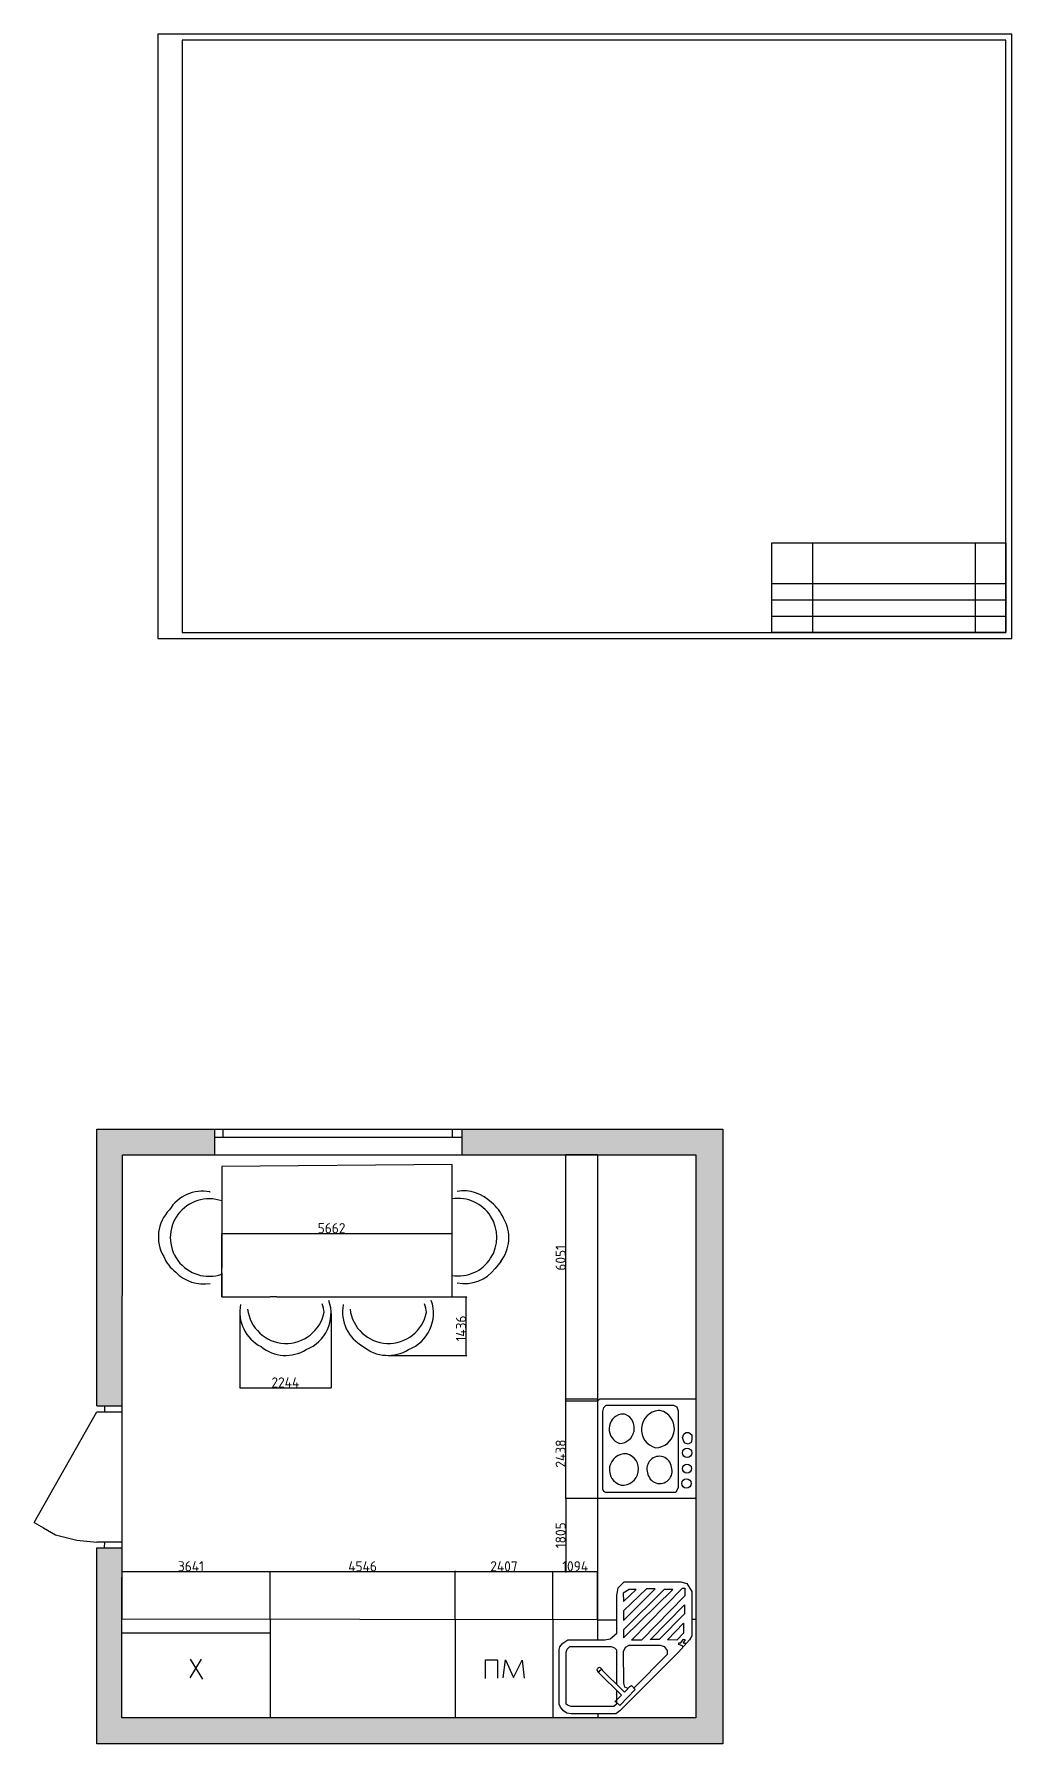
# Model space of a CAD drawing. Header units: millimetres. Extents: x -36495272392165 to 352544598049420, y -228287860276617 to 83349.
# Drawn here: x 84379 to 108419, y 41335 to 83349 of the extents above; entities that cross this region are included whole.
import ezdxf

# ---------------------------------------------------------------- set-up
doc = ezdxf.new("R2010")
doc.units = ezdxf.units.MM
doc.header["$MEASUREMENT"] = 0
doc.styles.add('Arial', font='GOST Common.ttf')
doc.dimstyles.new('new dm style', dxfattribs={"dimtxt": 150, "dimasz": 20, "dimexe": 0.18, "dimexo": 0.0625, "dimgap": 5, "dimtad": 1, "dimdec": 0, "dimrnd": 1, "dimzin": 0, "dimdsep": 46, "dimtxsty": 'Arial', "dimblk": 'OBLIQUE', "dimcen": 0.09, "dimadec": 0, "dimazin": 0, "dimtfac": 1, "dimtdec": 0, "dimtofl": 0, "dimtmove": 0, "dimatfit": 3, "dimfxl": 1, "dimtolj": 1, "dimtzin": 0, "dimarcsym": 0})

msp = doc.modelspace()

# ---------------------------------------------------------------- blocks, each defined once
blk = doc.blocks.new('_Oblique')
at = {"color": 0, "linetype": 'ByBlock', "lineweight": -2}
blk.add_line((-0.5, -0.5), (0.5, 0.5), dxfattribs=at)
blk = doc.blocks.new('*D32')
at = {"color": 0, "lineweight": -2, "transparency": 16777216}
for p, q in [((86540, 44395), (86540, 45568)), ((86540, 45568), (90181, 45568)), ((90181, 44392), (90181, 45568))]:
    blk.add_line(p, q, dxfattribs=at)
at = {"layer": 'Defpoints', "color": 0, "transparency": 16777216}
for p in [(90181, 45568), (86540, 44395), (90181, 44392)]:
    blk.add_point(p, dxfattribs=at)
at = {"color": 0, "lineweight": -2, "transparency": 16777216, "xscale": 20, "yscale": 20, "zscale": 20, "rotation": 180}
blk.add_blockref('_Oblique', (86540, 45568), dxfattribs=at)
at = {"color": 0, "lineweight": -2, "transparency": 16777216, "xscale": 20, "yscale": 20, "zscale": 20}
blk.add_blockref('_Oblique', (90181, 45568), dxfattribs=at)
at = {"color": 0, "transparency": 16777216, "insert": (88234, 45698), "char_height": 250, "attachment_point": 5, "style": 'Arial'}
blk.add_mtext('\\A1;3641', dxfattribs=at)
blk = doc.blocks.new('*D33')
at = {"color": 0, "lineweight": -2, "transparency": 16777216}
for p, q in [((90181, 44392), (90181, 45568)), ((90181, 45568), (94728, 45568)), ((94728, 44388), (94728, 45568))]:
    blk.add_line(p, q, dxfattribs=at)
at = {"layer": 'Defpoints', "color": 0, "transparency": 16777216}
for p in [(94728, 45568), (90181, 44392), (94728, 44388)]:
    blk.add_point(p, dxfattribs=at)
at = {"color": 0, "lineweight": -2, "transparency": 16777216, "xscale": 20, "yscale": 20, "zscale": 20, "rotation": 180}
blk.add_blockref('_Oblique', (90181, 45568), dxfattribs=at)
at = {"color": 0, "lineweight": -2, "transparency": 16777216, "xscale": 20, "yscale": 20, "zscale": 20}
blk.add_blockref('_Oblique', (94728, 45568), dxfattribs=at)
at = {"color": 0, "transparency": 16777216, "insert": (92455, 45698), "char_height": 250, "attachment_point": 5, "style": 'Arial'}
blk.add_mtext('\\A1;4546', dxfattribs=at)
blk = doc.blocks.new('*D34')
at = {"color": 0, "lineweight": -2, "transparency": 16777216}
for p, q in [((94728, 44388), (94728, 45568)), ((94728, 45568), (97134, 45568)), ((97134, 44385), (97134, 45568))]:
    blk.add_line(p, q, dxfattribs=at)
at = {"layer": 'Defpoints', "color": 0, "transparency": 16777216}
for p in [(97134, 45568), (94728, 44388), (97134, 44385)]:
    blk.add_point(p, dxfattribs=at)
at = {"color": 0, "lineweight": -2, "transparency": 16777216, "xscale": 20, "yscale": 20, "zscale": 20, "rotation": 180}
blk.add_blockref('_Oblique', (94728, 45568), dxfattribs=at)
at = {"color": 0, "lineweight": -2, "transparency": 16777216, "xscale": 20, "yscale": 20, "zscale": 20}
blk.add_blockref('_Oblique', (97134, 45568), dxfattribs=at)
at = {"color": 0, "transparency": 16777216, "insert": (95931, 45698), "char_height": 250, "attachment_point": 5, "style": 'Arial'}
blk.add_mtext('\\A1;2407', dxfattribs=at)
blk = doc.blocks.new('*D35')
at = {"color": 0, "lineweight": -2, "transparency": 16777216}
for p, q in [((97134, 44385), (97134, 45568)), ((97134, 45568), (98228, 45568)), ((98228, 44384), (98228, 45568))]:
    blk.add_line(p, q, dxfattribs=at)
at = {"layer": 'Defpoints', "color": 0, "transparency": 16777216}
for p in [(98228, 45568), (97134, 44385), (98228, 44384)]:
    blk.add_point(p, dxfattribs=at)
at = {"color": 0, "lineweight": -2, "transparency": 16777216, "xscale": 20, "yscale": 20, "zscale": 20, "rotation": 180}
blk.add_blockref('_Oblique', (97134, 45568), dxfattribs=at)
at = {"color": 0, "lineweight": -2, "transparency": 16777216, "xscale": 20, "yscale": 20, "zscale": 20}
blk.add_blockref('_Oblique', (98228, 45568), dxfattribs=at)
at = {"color": 0, "transparency": 16777216, "insert": (97681, 45698), "char_height": 250, "attachment_point": 5, "style": 'Arial'}
blk.add_mtext('\\A1;1094', dxfattribs=at)
blk = doc.blocks.new('*D36')
at = {"color": 0, "lineweight": -2, "transparency": 16777216}
for p, q in [((98228, 55807), (97454, 55807)), ((97454, 49756), (97454, 55807)), ((98228, 49756), (97454, 49756))]:
    blk.add_line(p, q, dxfattribs=at)
at = {"layer": 'Defpoints', "color": 0, "transparency": 16777216}
for p in [(97454, 55807), (98228, 55807), (98228, 49756)]:
    blk.add_point(p, dxfattribs=at)
at = {"color": 0, "lineweight": -2, "transparency": 16777216, "xscale": 20, "yscale": 20, "zscale": 20}
for p, rotation in [((97454, 55807), 90), ((97454, 49756), 270)]:
    blk.add_blockref('_Oblique', p, dxfattribs=dict(at, rotation=rotation))
at = {"color": 0, "transparency": 16777216, "insert": (97324, 53278), "char_height": 250, "attachment_point": 5, "rotation": 90, "style": 'Arial'}
blk.add_mtext('\\A1;6051', dxfattribs=at)
blk = doc.blocks.new('*D37')
at = {"color": 0, "lineweight": -2, "transparency": 16777216}
for p, q in [((88995, 52316), (88995, 53877)), ((88995, 53877), (94657, 53877)), ((94657, 52316), (94657, 53877))]:
    blk.add_line(p, q, dxfattribs=at)
at = {"layer": 'Defpoints', "color": 0, "transparency": 16777216}
for p in [(94657, 53877), (88995, 52316), (94657, 52316)]:
    blk.add_point(p, dxfattribs=at)
at = {"color": 0, "lineweight": -2, "transparency": 16777216, "xscale": 20, "yscale": 20, "zscale": 20, "rotation": 180}
blk.add_blockref('_Oblique', (88995, 53877), dxfattribs=at)
at = {"color": 0, "lineweight": -2, "transparency": 16777216, "xscale": 20, "yscale": 20, "zscale": 20}
blk.add_blockref('_Oblique', (94657, 53877), dxfattribs=at)
at = {"color": 0, "transparency": 16777216, "insert": (91692, 54007), "char_height": 250, "attachment_point": 5, "style": 'Arial'}
blk.add_mtext('\\A1;5662', dxfattribs=at)
blk = doc.blocks.new('*D38')
at = {"color": 0, "lineweight": -2, "transparency": 16777216}
for p, q in [((93080, 52316), (95004, 52316)), ((95004, 50880), (95004, 52316)), ((93080, 50880), (95004, 50880))]:
    blk.add_line(p, q, dxfattribs=at)
at = {"layer": 'Defpoints', "color": 0, "transparency": 16777216}
for p in [(93080, 52316), (95004, 52316), (93080, 50880)]:
    blk.add_point(p, dxfattribs=at)
at = {"color": 0, "lineweight": -2, "transparency": 16777216, "xscale": 20, "yscale": 20, "zscale": 20}
for p, rotation in [((95004, 52316), 90), ((95004, 50880), 270)]:
    blk.add_blockref('_Oblique', p, dxfattribs=dict(at, rotation=rotation))
at = {"color": 0, "transparency": 16777216, "insert": (94874, 51541), "char_height": 250, "attachment_point": 5, "rotation": 90, "style": 'Arial'}
blk.add_mtext('\\A1;1436', dxfattribs=at)
blk = doc.blocks.new('*D39')
at = {"color": 0, "lineweight": -2, "transparency": 16777216}
for p, q in [((98228, 49801), (97454, 49801)), ((97454, 47363), (97454, 49801)), ((98228, 47363), (97454, 47363))]:
    blk.add_line(p, q, dxfattribs=at)
at = {"layer": 'Defpoints', "color": 0, "transparency": 16777216}
for p in [(97454, 49801), (98228, 49801), (98228, 47363)]:
    blk.add_point(p, dxfattribs=at)
at = {"color": 0, "lineweight": -2, "transparency": 16777216, "xscale": 20, "yscale": 20, "zscale": 20}
for p, rotation in [((97454, 49801), 90), ((97454, 47363), 270)]:
    blk.add_blockref('_Oblique', p, dxfattribs=dict(at, rotation=rotation))
at = {"color": 0, "transparency": 16777216, "insert": (97324, 48468), "char_height": 250, "attachment_point": 5, "rotation": 90, "style": 'Arial'}
blk.add_mtext('\\A1;2438', dxfattribs=at)
blk = doc.blocks.new('*D40')
at = {"color": 0, "lineweight": -2, "transparency": 16777216}
for p, q in [((98228, 47363), (97454, 47363)), ((97454, 47363), (97454, 45558)), ((98218, 45558), (97454, 45558))]:
    blk.add_line(p, q, dxfattribs=at)
at = {"layer": 'Defpoints', "color": 0, "transparency": 16777216}
for p in [(98228, 47363), (97454, 45558), (98218, 45558)]:
    blk.add_point(p, dxfattribs=at)
at = {"color": 0, "lineweight": -2, "transparency": 16777216, "xscale": 20, "yscale": 20, "zscale": 20}
for p, rotation in [((97454, 47363), 90), ((97454, 45558), 270)]:
    blk.add_blockref('_Oblique', p, dxfattribs=dict(at, rotation=rotation))
at = {"color": 0, "transparency": 16777216, "insert": (97324, 46460), "char_height": 250, "attachment_point": 5, "rotation": 90, "style": 'Arial'}
blk.add_mtext('\\A1;1805', dxfattribs=at)
blk = doc.blocks.new('*D41')
at = {"color": 0, "lineweight": -2, "transparency": 16777216}
for p, q in [((89435, 51946), (89435, 50086)), ((91679, 51914), (91679, 50086)), ((89435, 50086), (91679, 50086))]:
    blk.add_line(p, q, dxfattribs=at)
at = {"layer": 'Defpoints', "color": 0, "transparency": 16777216}
for p in [(89435, 51946), (91679, 51914), (91679, 50086)]:
    blk.add_point(p, dxfattribs=at)
at = {"color": 0, "lineweight": -2, "transparency": 16777216, "xscale": 20, "yscale": 20, "zscale": 20, "rotation": 180}
blk.add_blockref('_Oblique', (89435, 50086), dxfattribs=at)
at = {"color": 0, "lineweight": -2, "transparency": 16777216, "xscale": 20, "yscale": 20, "zscale": 20}
blk.add_blockref('_Oblique', (91679, 50086), dxfattribs=at)
at = {"color": 0, "transparency": 16777216, "insert": (90555, 50216), "char_height": 250, "attachment_point": 5, "style": 'Arial'}
blk.add_mtext('\\A1;2244', dxfattribs=at)
blk = doc.blocks.new('STAMP')
blk.add_lwpolyline([(19.79, 13.41), (134.79, 13.41), (134.79, -30.59), (19.79, -30.59)], close=True)
for points in [[(39.79, 13.41), (39.79, -30.59)], [(119.79, 13.41), (119.79, -30.59)], [(19.79, -6.59), (134.79, -6.59)], [(19.79, -14.59), (134.79, -14.59)], [(19.79, -22.59), (134.79, -22.59)]]:
    blk.add_lwpolyline(points)

# ---------------------------------------------------------------- dimensions: what is measured, and where the dimension line sits
at = {"color": 7}
for base, p1, p2, angle, picture, middle, dimtype in [((97454.2, 55807.3), (98228.3, 49756.3), (98228.3, 55807.3), 90, '*D36', (97454.2, 53277.7), 160), ((94656.6, 53876.9), (88994.9, 52316), (94656.6, 52316), 0, '*D37', (91692.2, 53876.9), 161), ((95003.6, 52316), (93080.4, 50880.2), (93080.4, 52316), 90, '*D38', (95003.6, 51541.5), 161), ((97453.9, 49801.2), (98228.3, 47363), (98228.3, 49801.2), 90, '*D39', (97453.9, 48468), 160)]:
    dim = msp.add_linear_dim(base=base, p1=p1, p2=p2, angle=angle, dimstyle='new dm style', override={"dimtxt": 250}, dxfattribs=at)
    dim.commit()
    dim.dimension.update_dxf_attribs({"geometry": picture, "text_midpoint": middle, "dimtype": dimtype})
for base, p1, p2, picture, middle in [((91678.7, 50086.4), (89435.1, 51946), (91678.7, 51914.4), '*D41', (90555.1, 50086.4)), ((90181.4, 45567.7), (86540, 44395.3), (90181.4, 44391.9), '*D32', (88234.1, 45567.7))]:
    dim = msp.add_linear_dim(base=base, p1=p1, p2=p2, dimstyle='new dm style', override={"dimtxt": 250}, dxfattribs=at)
    dim.commit()
    dim.dimension.update_dxf_attribs({"geometry": picture, "text_midpoint": middle, "dimtype": 160})
dim = msp.add_linear_dim(base=(97453.9, 45557.7), p1=(98228.3, 47363), p2=(98218.3, 45557.7), angle=90, dimstyle='new dm style', override={"dimtxt": 250, "dimtmove": 1}, dxfattribs=at)
dim.commit()
dim.dimension.update_dxf_attribs({"geometry": '*D40', "text_midpoint": (97323.9, 46460.4)})
for base, p1, p2, picture, middle in [((94727.8, 45567.7), (90181.4, 44391.9), (94727.8, 44387.6), '*D33', (92454.6, 45697.7)), ((97134.2938, 45567.6983), (94727.7737, 44387.5745), (97134.2938, 44385.3069), '*D34', (95931.0337, 45697.6983)), ((98228.3, 45567.7), (97134.3, 44385.3), (98228.3, 44384.3), '*D35', (97681.3, 45697.7))]:
    dim = msp.add_linear_dim(base=base, p1=p1, p2=p2, dimstyle='new dm style', override={"dimtxt": 250, "dimtmove": 1}, dxfattribs=at)
    dim.commit()
    dim.dimension.update_dxf_attribs({"geometry": picture, "text_midpoint": middle})

# ---------------------------------------------------------------- hatches: boundary and pattern name
at = {"transparency": 33554687}
h = msp.add_hatch(color=250, dxfattribs=at)
h.dxf.hatch_style = 1
h.paths.add_polyline_path([(100650.8, 55807.3), (100650.8, 41970.7), (86537.7, 41970.7), (86541.6, 46148.4), (85923.5, 46149), (85923.5, 41335.4), (101308.8, 41335.4), (101308.8, 56441), (94894.6, 56441), (94894.6, 55807.3)])
h.paths.add_polyline_path([(85923.5, 49815.7), (85923.5, 49643.5), (86544.9, 49643.5), (86550.7, 55807.3), (88810.6, 55807.3), (88810.6, 56441), (85923.5, 56441)], flags=17)

# ---------------------------------------------------------------- linework, layer by layer
at = {"color": 7}
for p, q in [((85923.5, 49815.7), (85923.5, 56441)), ((85923.5, 56441), (101308.8, 56441)), ((88810.6, 56441), (88810.6, 55807.3)), ((89028.1, 56243.4), (89028.1, 56441)), ((94667.5, 56243.4), (94667.5, 56441)), ((94894.6, 56441), (94894.6, 55807.3)), ((101308.8, 56441), (101308.8, 41335.4)), ((88810.6, 56243.4), (94894.6, 56243.4)), ((86537.7, 41970.7), (86550.7, 55807.3)), ((86550.7, 55807.3), (100650.8, 55807.3)), ((94656.6, 55572.1), (88994.9, 55518.7)), ((88994.9, 55518.7), (88994.9, 53022.8)), ((94656.6, 52316), (94656.6, 55572.1)), ((98228.3, 55807.3), (98228.3, 44384.3)), ((100650.8, 55807.3), (100650.8, 41970.7)), ((95858.3, 53197.7), (95715.3, 53013.3)), ((88994.9, 52910.5), (88994.9, 52316)), ((88994.9, 52316), (90185.4, 52316)), ((90343.1, 52316), (90185.4, 52316)), ((90343.1, 52316), (94656.6, 52316)), ((85923.5, 49643.5), (85923.5, 49815.7)), ((85923.5, 49643.5), (86545.1, 49643.5)), ((86107.5, 49643.2), (86107.4, 49492.5)), ((98277.8, 49801.2), (98228.3, 49756.3)), ((100650.8, 49801.2), (98277.8, 49801.2)), ((98364.6, 49504.5), (98387.7, 49603.7)), ((98387.7, 49603.7), (98443.4, 49654.5)), ((98443.4, 49654.5), (100096.7, 49654.5)), ((100096.7, 49654.5), (100179.5, 49613.3)), ((100179.5, 49613.3), (100218.4, 49518.7)), ((84379, 46771.2), (85923.5, 49495.7)), ((85923.5, 49492.5), (86545.1, 49492.5)), ((98364.6, 47623.5), (98364.6, 49504.5)), ((100218.4, 49518.7), (100218.4, 47634.8)), ((100318.8, 48861.5), (100357.3, 48945.8)), ((100350, 48768), (100318.8, 48861.5)), ((100388.5, 48720.4), (100350, 48768)), ((100357.3, 48945.8), (100406.8, 48989.7)), ((100406.8, 48989.7), (100472.8, 48989.7)), ((100533.3, 48736.9), (100458.1, 48700.2)), ((100472.8, 48989.7), (100548, 48927.4)), ((100548, 48815.7), (100533.3, 48736.9)), ((100548, 48927.4), (100548, 48815.7)), ((100458.1, 48700.2), (100388.5, 48720.4)), ((98360.7, 47589.2), (98364.6, 47623.5)), ((98390.3, 47539.3), (98360.7, 47589.2)), ((98433.8, 47509.6), (98390.3, 47539.3)), ((100158.4, 47509.6), (98433.8, 47509.6)), ((100218.4, 47634.8), (100158.4, 47509.6)), ((100650.8, 47363), (98228.3, 47363)), ((84379, 46771.2), (84607.4, 46641.8)), ((84607.4, 46641.8), (84907.3, 46471.7)), ((84907.3, 46471.7), (85424.9, 46342.8)), ((85424.9, 46342.8), (85922.1, 46291.4)), ((85923.6, 46300), (86541.8, 46299.4)), ((86104.4, 46299.8), (86104.2, 46148.8)), ((85923.5, 41335.4), (85923.5, 46149)), ((85923.5, 46149), (86541.6, 46148.4)), ((98708.9, 44985), (98720.9, 45068)), ((98708.9, 44054.9), (98708.9, 44985)), ((98720.9, 45068), (98735.7, 45170.3)), ((98735.7, 45170.3), (98882.8, 45313.1)), ((99009.2, 45126.1), (98863.2, 45040.2)), ((98863.2, 45040.2), (98870.7, 44830.8)), ((99869.7, 45129.9), (98867, 44139)), ((98870.7, 44367.1), (99649, 45144.8)), ((99431.9, 45144.8), (98870.7, 44606.4)), ((98870.7, 43937.1), (100086.7, 45129.9)), ((98870.7, 44830.8), (99185, 45126.1)), ((98882.8, 45313.1), (100283.7, 45313.1)), ((99185, 45126.1), (99009.2, 45126.1)), ((99065.5, 43884), (100320, 45164.1)), ((100380.3, 44972.1), (99314.2, 43884)), ((99649, 45144.8), (99431.9, 45144.8)), ((100086.7, 45129.9), (99869.7, 45129.9)), ((100283.7, 45313.1), (100431.5, 45272.3)), ((100320, 45164.1), (100380.3, 45164.1)), ((100380.3, 45164.1), (100380.3, 44972.1)), ((100431.5, 45272.3), (100551.5, 45075.5)), ((100551.5, 45075.5), (100551.5, 43985.8)), ((98870.7, 44606.4), (98870.7, 44367.1)), ((99527.2, 43892.7), (100373.1, 44753.2)), ((100373.1, 44753.2), (100373.1, 44525.8)), ((98228.3, 44384.3), (86540, 44395.3)), ((90181.4, 44391.9), (90181.4, 41970.7)), ((94727.8, 44387.6), (94727.8, 41970.7)), ((97134.3, 44385.3), (97134.3, 41970.7)), ((98228.3, 44384.3), (98228.3, 43894.4)), ((98228.3, 44384.3), (98708.9, 44384.3)), ((98867, 44139), (98870.7, 43937.1)), ((100373.1, 44525.8), (99751, 43896.5)), ((99955.8, 43892.7), (100346.5, 44302.1)), ((100346.5, 44302.1), (100346.5, 44055.7)), ((100551.5, 44394.4), (100650.8, 44394.4)), ((86539.7, 44058.9), (90181.4, 44058.9)), ((97291.9, 43653.4), (97302.8, 43716.6)), ((97302.8, 43716.6), (97381.4, 43812)), ((97381.4, 43812), (97499.3, 43894.4)), ((97483.5, 43660.9), (97551.3, 43728.6)), ((97499.3, 43894.4), (98411.3, 43894.4)), ((97551.3, 43728.6), (98563.6, 43728.6)), ((98411.3, 43894.4), (98538.3, 43913.7)), ((98538.3, 43913.7), (98708.9, 44054.9)), ((98563.6, 43728.6), (98650.4, 43696.9)), ((98650.4, 43696.9), (98697, 43648.2)), ((98874, 43606.8), (98922.6, 43714.3)), ((98922.6, 43714.3), (99005.8, 43762.9)), ((99005.8, 43762.9), (99772.6, 43762.9)), ((99314.2, 43884), (99065.5, 43884)), ((99751, 43896.5), (99531, 43896.5)), ((99772.6, 43762.9), (99869.8, 43724.7)), ((99869.8, 43724.7), (99942.7, 43627.6)), ((100183.4, 43881.4), (99955.8, 43892.7)), ((100346.5, 44055.7), (100183.4, 43881.4)), ((100491.9, 43894.5), (100220.3, 43588.7)), ((100231.2, 43775.6), (100231.2, 43820.3)), ((100231.2, 43820.3), (100265.9, 43820.3)), ((100271, 43760.6), (100231.2, 43775.6)), ((100265.9, 43820.3), (100281.8, 43820.3)), ((100317.5, 43743.1), (100271, 43760.6)), ((100281.8, 43820.3), (100346.2, 43910)), ((100327.8, 43709.7), (100317.5, 43743.1)), ((100377.1, 43875.9), (100340.3, 43823.6)), ((100340.3, 43823.6), (100357.6, 43811.4)), ((100346.2, 43910), (100377.1, 43902)), ((100357.6, 43811.4), (100418.6, 43811.9)), ((100377.1, 43902), (100377.1, 43875.9)), ((100551.5, 43985.8), (100491.9, 43894.5)), ((88482.2, 43412.1), (88207.5, 42957.6)), ((88212, 43412.1), (88518.2, 42926.1)), ((95472.8, 42943.1), (95472.8, 43396)), ((95472.8, 43396), (95770.3, 43396)), ((95770.3, 43396), (95770.3, 42946.6)), ((95911.9, 42953.7), (95972.1, 43399.6)), ((95972.1, 43399.6), (96163.3, 42967.9)), ((96163.3, 42967.9), (96379.3, 43392.5)), ((96379.3, 43392.5), (96428.9, 42946.6)), ((97291.9, 42312.7), (97291.9, 43653.4)), ((97457.5, 43586.8), (97483.5, 43660.9)), ((97457.5, 42308.8), (97457.5, 43586.8)), ((98697, 43648.2), (98697, 42802.4)), ((100220.3, 43588.7), (98777, 42141.7)), ((98877.4, 42823.1), (98874, 43606.8)), ((99942.7, 43530.5), (99121.9, 42706.9)), ((99942.7, 43627.6), (99942.7, 43530.5)), ((98257, 43090.1), (98315.5, 43149.3)), ((98820, 42533.7), (98257, 43090.1)), ((98315.5, 43149.3), (98329.3, 43162.5)), ((98329.3, 43162.5), (98866, 42636.9)), ((98657.4, 42367.7), (98820, 42533.7)), ((98697, 42655.3), (98697, 42367.9)), ((99153.5, 42672.8), (98779.7, 42276.3)), ((98866, 42636.9), (98866, 42636.9)), ((98866, 42636.9), (98898, 42605.6)), ((98905.2, 42729.5), (98877.4, 42823.1)), ((98898, 42605.6), (98926.7, 42634.9)), ((98988.3, 42697.8), (98905.2, 42729.5)), ((98926.7, 42634.9), (99029.7, 42740)), ((99029.7, 42740), (99048.9, 42757.8)), ((99048.9, 42757.8), (99063, 42770.8)), ((99063, 42770.8), (99153.5, 42672.8)), ((97322.7, 42234.5), (97291.9, 42312.7)), ((97394.9, 42148.4), (97322.7, 42234.5)), ((97475.1, 42090.3), (97394.9, 42148.4)), ((97510, 42276.5), (97457.5, 42308.8)), ((97580.3, 42072.2), (97475.1, 42090.3)), ((97581.1, 42251.2), (97510, 42276.5)), ((98684, 42072.2), (97580.3, 42072.2)), ((98633.4, 42251.2), (97581.1, 42251.2)), ((98240.7, 42072.2), (98240.7, 41970.7)), ((98697.8, 42306.9), (98633.4, 42251.2)), ((98682.8, 42367.7), (98657.4, 42367.7)), ((98779.7, 42276.3), (98682.8, 42367.7)), ((98777, 42141.7), (98684, 42072.2)), ((98697, 42367.9), (98697.8, 42306.9)), ((100650.8, 41970.7), (86537.7, 41970.7)), ((101308.8, 41335.4), (85923.5, 41335.4))]:
    msp.add_line(p, q, dxfattribs=at)
msp.add_lwpolyline([(87418.9, 68499.1), (108418.9, 68499.1), (108418.9, 83349.1), (87418.9, 83349.1), (87418.9, 68499.1)], dxfattribs=at)
msp.add_lwpolyline([(88018.9, 68649.1), (108268.9, 68649.1), (108268.9, 83199.1), (88018.9, 83199.1)], close=True, dxfattribs=at)
for centre, radius in [((100434.1, 48487.7), 116.3), ((100431.4, 48098.8), 109.8), ((100418.9, 47733), 116.3)]:
    msp.add_circle(centre, radius, dxfattribs=at)
for centre, radius, start, end in [((88520.8, 53964.4), 952.1, 79.17706, 148.86563), ((88679.1, 53777), 952.1, 70.62629, 289.37371), ((89525.8, 54432.5), 952.1, 150.57985, 151.24113), ((89391, 54245), 952.1, 136.56869, 137.31147), ((94804.7, 53784.3), 952.1, 261.05213, 98.94787), ((94939.5, 53971.7), 952.1, 44.13374, 99.86828), ((95045, 53878), 952.1, 23.23531, 52.63445), ((88385.1, 53789.5), 952.1, 135.5086, 210.40347), ((95098.7, 53771.7), 952.1, 321.48969, 30.40347), ((89525.8, 54432.5), 952.1, 236.10869, 236.40258), ((89621.2, 52918.9), 952.1, 130.81064, 131.13431), ((88438.8, 53683.3), 952.1, 203.23531, 232.63445), ((94963, 53596.8), 952.1, 259.17706, 322.20639), ((88544.3, 53589.5), 952.1, 224.13374, 279.86828), ((90387.1, 51946), 952.1, 168.67387, 243.2337), ((90726.7, 51914.4), 952.1, 290.97389, 19.37371), ((90562, 51832.2), 952.1, 6.45578, 19.37371), ((92914.6, 51943.7), 952.1, 168.67387, 242.1226), ((93245.1, 51914.4), 952.1, 290.97389, 19.37371), ((93080.4, 51832.2), 952.1, 6.45578, 19.37371), ((90574.5, 52126.3), 952.1, 186.45578, 348.67387), ((93092.9, 52126.3), 952.1, 186.45578, 348.67387), ((90562, 51832.2), 952.1, 230.65476, 302.06719), ((93080.4, 51832.2), 952.1, 230.07534, 302.06719), ((98891.8, 49074.3), 374.7, 103.59414, 252.12693), ((98761.4, 49092), 374.7, 272.35298, 64.67343), ((98838.4, 49065.4), 374.7, 77.16437, 95.31895), ((99775.7, 49062.2), 466, 95.21333, 255.36208), ((99654.7, 49077.3), 466, 270.39713, 64.98031), ((99691.1, 49062.2), 466, 69.81715, 84.78667), ((98916.9, 48070.8), 394.6, 85.45268, 254.8277), ((98844.9, 48083.3), 394.6, 265.45268, 74.8277), ((99748.2, 48098.5), 301.9, 6.95645, 199.845), ((99763.9, 48032.6), 301.9, 186.95645, 19.845), ((98313, 43104.1), 111.1, 109.75937, 148.43685), ((98328.9, 43173.5), 111.1, 185.77091, 233.91832), ((98255, 43099.5), 111.1, 16.37485, 79.40208)]:
    msp.add_arc(centre, radius, start, end, dxfattribs=at)

# ---------------------------------------------------------------- block references
at = {"xscale": 50, "yscale": 50, "zscale": 50}
msp.add_blockref('STAMP', (101529.5, 70178.7), dxfattribs=at)

msp.set_redraw_order([(e.dxf.handle, doc.entitydb.next_handle()) for e in msp.query("TEXT MTEXT ATTDEF DIMENSION ARC_DIMENSION")])  # texts and dimensions are drawn at this point

doc.saveas('drawing.dxf')
